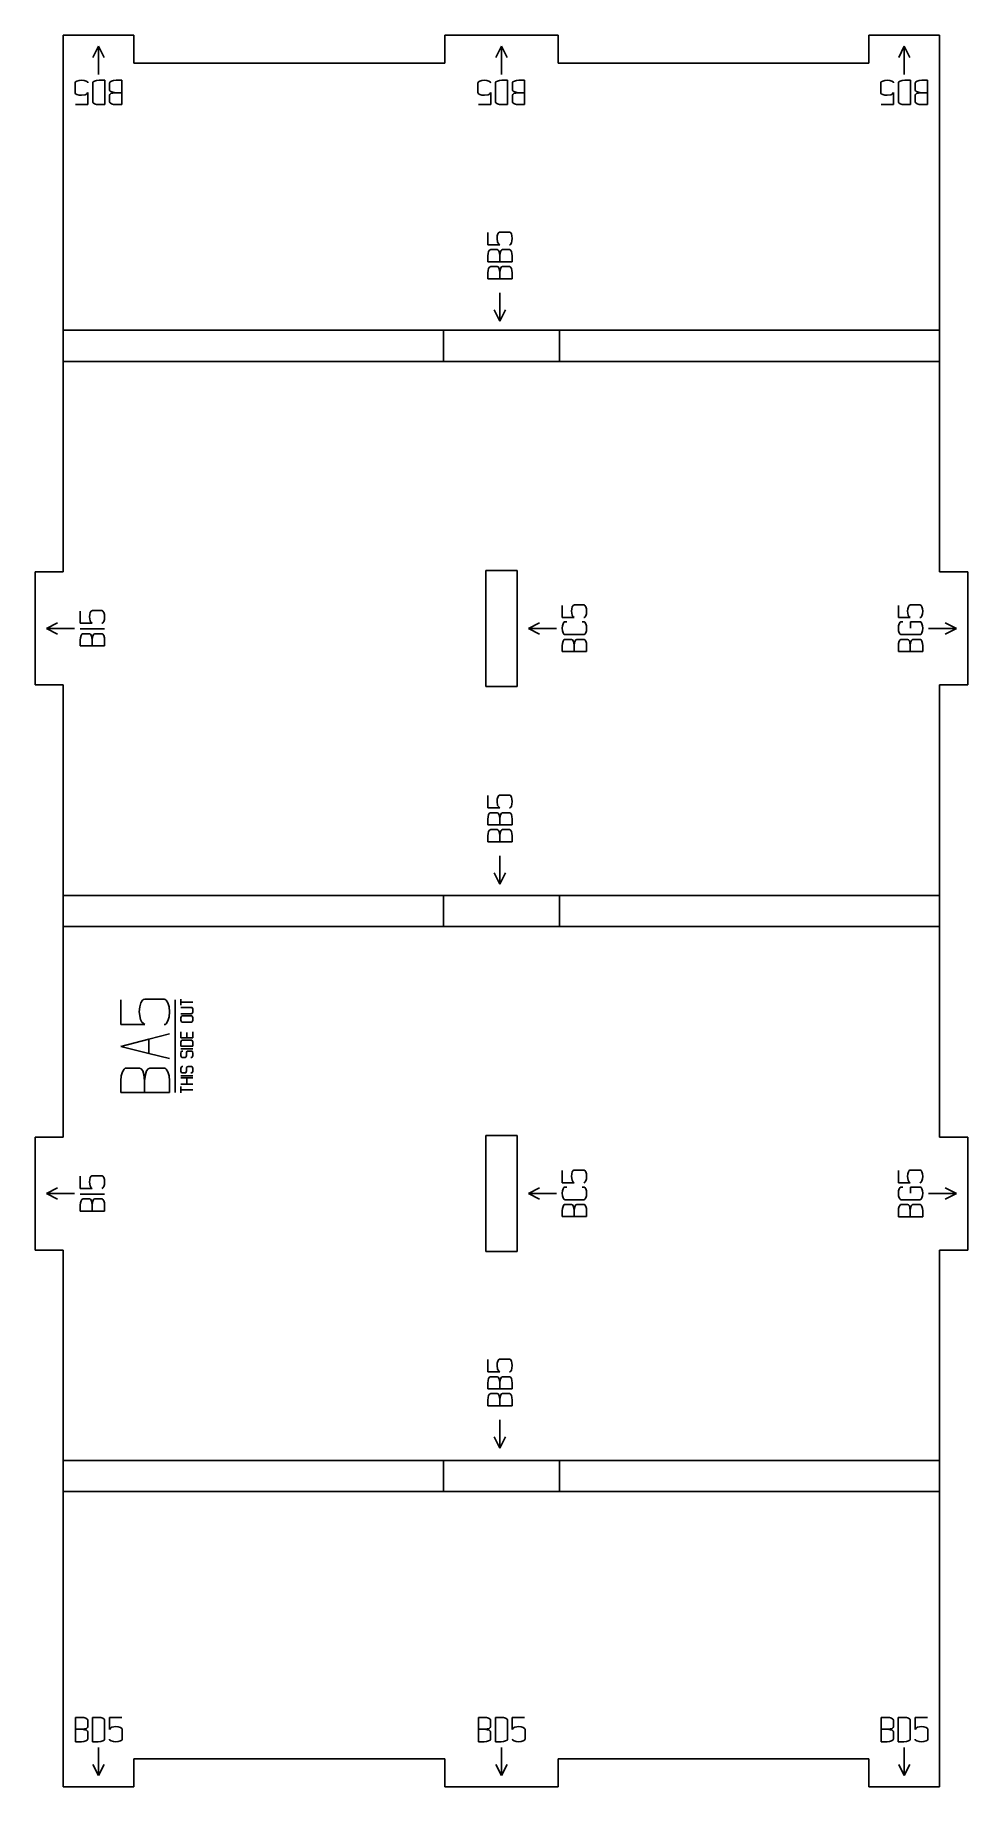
# Model space of a CAD drawing. Header units: millimetres. Extents: x -241 to -76, y -292 to 18.
import ezdxf

# ---------------------------------------------------------------- set-up
doc = ezdxf.new("R2010")
doc.units = ezdxf.units.MM
for name, color, linetype in [('alignment', 2, 'Continuous'), ('code', 2, 'Continuous'), ('drawing', 7, 'Continuous')]:
    doc.layers.add(name, color=color, linetype=linetype)

msp = doc.modelspace()

# ---------------------------------------------------------------- linework, layer by layer
at = {"layer": 'alignment'}
for p, q in [((-169.16, -33.81), (-236.41, -33.81)), ((-148.66, -33.81), (-81.41, -33.81)), ((-169.16, -39.31), (-236.41, -39.31)), ((-148.66, -39.31), (-81.41, -39.31)), ((-169.16, -133.81), (-236.41, -133.81)), ((-148.66, -133.81), (-81.41, -133.81)), ((-169.16, -139.31), (-236.41, -139.31)), ((-148.66, -139.31), (-81.41, -139.31)), ((-169.16, -233.81), (-236.41, -233.81)), ((-148.66, -233.81), (-81.41, -233.81)), ((-169.16, -239.31), (-236.41, -239.31)), ((-148.66, -239.31), (-81.41, -239.31))]:
    msp.add_line(p, q, dxfattribs=at)
at = {"layer": 'code'}
for p, q in [((-231.16, 14.44), (-230.16, 16.44)), ((-230.16, 11.44), (-230.16, 16.44)), ((-229.16, 14.44), (-230.16, 16.44)), ((-159.91, 14.44), (-158.91, 16.44)), ((-158.91, 11.44), (-158.91, 16.44)), ((-157.91, 14.44), (-158.91, 16.44)), ((-88.66, 14.44), (-87.66, 16.44)), ((-87.66, 11.44), (-87.66, 16.44)), ((-86.66, 14.44), (-87.66, 16.44)), ((-234.32, 9.96), (-234.3, 10.05)), ((-234.32, 8.25), (-234.32, 9.96)), ((-234.3, 10.05), (-234.23, 10.14)), ((-234.23, 10.14), (-233.99, 10.3)), ((-233.63, 10.4), (-233.99, 10.3)), ((-233.63, 10.4), (-233.19, 10.44)), ((-233.19, 10.44), (-232.75, 10.4)), ((-232.39, 10.3), (-232.75, 10.4)), ((-232.15, 10.14), (-232.39, 10.3)), ((-232.09, 10.05), (-232.15, 10.14)), ((-232.07, 9.96), (-232.09, 10.05)), ((-231.19, 10.05), (-231.21, 9.96)), ((-231.21, 9.96), (-231.21, 6.61)), ((-231.13, 10.14), (-231.19, 10.05)), ((-230.89, 10.3), (-231.13, 10.14)), ((-230.89, 10.3), (-230.53, 10.4)), ((-230.53, 10.4), (-230.09, 10.44)), ((-229.07, 10.44), (-230.09, 10.44)), ((-229.07, 6.13), (-229.07, 10.44)), ((-228.22, 9.96), (-228.19, 10.06)), ((-228.22, 8.7), (-228.22, 9.96)), ((-228.19, 10.06), (-228.13, 10.15)), ((-228.13, 10.15), (-227.88, 10.3)), ((-227.88, 10.3), (-227.52, 10.4)), ((-227.52, 10.4), (-227.09, 10.44)), ((-226.07, 10.44), (-227.09, 10.44)), ((-226.07, 8.24), (-226.07, 10.44)), ((-163.07, 9.96), (-163.05, 10.05)), ((-163.07, 8.25), (-163.07, 9.96)), ((-163.05, 10.05), (-162.98, 10.14)), ((-162.98, 10.14), (-162.74, 10.3)), ((-162.38, 10.4), (-162.74, 10.3)), ((-162.38, 10.4), (-161.94, 10.44)), ((-161.94, 10.44), (-161.5, 10.4)), ((-161.14, 10.3), (-161.5, 10.4)), ((-160.9, 10.14), (-161.14, 10.3)), ((-160.84, 10.05), (-160.9, 10.14)), ((-160.82, 9.96), (-160.84, 10.05)), ((-159.94, 10.05), (-159.96, 9.96)), ((-159.96, 9.96), (-159.96, 6.61)), ((-159.88, 10.14), (-159.94, 10.05)), ((-159.64, 10.3), (-159.88, 10.14)), ((-159.64, 10.3), (-159.28, 10.4)), ((-159.28, 10.4), (-158.84, 10.44)), ((-157.82, 10.44), (-158.84, 10.44)), ((-157.82, 6.13), (-157.82, 10.44)), ((-156.97, 9.96), (-156.94, 10.06)), ((-156.97, 8.7), (-156.97, 9.96)), ((-156.94, 10.06), (-156.88, 10.15)), ((-156.88, 10.15), (-156.63, 10.3)), ((-156.63, 10.3), (-156.27, 10.4)), ((-156.27, 10.4), (-155.84, 10.44)), ((-154.82, 10.44), (-155.84, 10.44)), ((-154.82, 8.24), (-154.82, 10.44)), ((-91.82, 9.96), (-91.8, 10.05)), ((-91.82, 8.25), (-91.82, 9.96)), ((-91.8, 10.05), (-91.73, 10.14)), ((-91.73, 10.14), (-91.49, 10.3)), ((-91.13, 10.4), (-91.49, 10.3)), ((-91.13, 10.4), (-90.69, 10.44)), ((-90.69, 10.44), (-90.25, 10.4)), ((-89.89, 10.3), (-90.25, 10.4)), ((-89.65, 10.14), (-89.89, 10.3)), ((-89.59, 10.05), (-89.65, 10.14)), ((-89.57, 9.96), (-89.59, 10.05)), ((-88.69, 10.05), (-88.71, 9.96)), ((-88.71, 9.96), (-88.71, 6.61)), ((-88.63, 10.14), (-88.69, 10.05)), ((-88.39, 10.3), (-88.63, 10.14)), ((-88.39, 10.3), (-88.03, 10.4)), ((-88.03, 10.4), (-87.59, 10.44)), ((-86.57, 10.44), (-87.59, 10.44)), ((-86.57, 6.13), (-86.57, 10.44)), ((-85.72, 9.96), (-85.69, 10.06)), ((-85.72, 8.7), (-85.72, 9.96)), ((-85.69, 10.06), (-85.63, 10.15)), ((-85.63, 10.15), (-85.38, 10.3)), ((-85.38, 10.3), (-85.02, 10.4)), ((-85.02, 10.4), (-84.59, 10.44)), ((-83.57, 10.44), (-84.59, 10.44)), ((-83.57, 8.24), (-83.57, 10.44)), ((-234.32, 8.25), (-234.3, 8.15)), ((-234.23, 8.06), (-234.3, 8.15)), ((-233.99, 7.91), (-234.23, 8.06)), ((-233.63, 7.8), (-233.99, 7.91)), ((-233.19, 7.77), (-233.63, 7.8)), ((-233.19, 7.77), (-232.52, 7.87)), ((-232.29, 7.99), (-232.52, 7.87)), ((-232.07, 8.25), (-232.29, 7.99)), ((-232.07, 6.13), (-232.07, 8.25)), ((-231.21, 6.61), (-231.19, 6.52)), ((-231.19, 6.52), (-231.13, 6.43)), ((-230.89, 6.27), (-231.13, 6.43)), ((-230.89, 6.27), (-230.52, 6.17)), ((-228.16, 8.55), (-228.22, 8.7)), ((-228.22, 7.78), (-228.16, 7.93)), ((-228.22, 6.61), (-228.22, 7.78)), ((-228.19, 6.52), (-228.22, 6.61)), ((-228.13, 6.43), (-228.19, 6.52)), ((-227.98, 8.42), (-228.16, 8.55)), ((-228.16, 7.93), (-227.98, 8.07)), ((-227.88, 6.27), (-228.13, 6.43)), ((-227.65, 8.31), (-227.98, 8.42)), ((-227.98, 8.07), (-227.64, 8.18)), ((-227.52, 6.17), (-227.88, 6.27)), ((-227.09, 8.24), (-227.65, 8.31)), ((-227.64, 8.18), (-227.09, 8.24)), ((-226.07, 8.24), (-227.09, 8.24)), ((-226.07, 6.13), (-226.07, 8.24)), ((-163.07, 8.25), (-163.05, 8.15)), ((-162.98, 8.06), (-163.05, 8.15)), ((-162.74, 7.91), (-162.98, 8.06)), ((-162.38, 7.8), (-162.74, 7.91)), ((-161.94, 7.77), (-162.38, 7.8)), ((-161.94, 7.77), (-161.27, 7.87)), ((-161.04, 7.99), (-161.27, 7.87)), ((-160.82, 8.25), (-161.04, 7.99)), ((-160.82, 6.13), (-160.82, 8.25)), ((-159.96, 6.61), (-159.94, 6.52)), ((-159.94, 6.52), (-159.88, 6.43)), ((-159.64, 6.27), (-159.88, 6.43)), ((-159.64, 6.27), (-159.27, 6.17)), ((-156.91, 8.55), (-156.97, 8.7)), ((-156.97, 7.78), (-156.91, 7.93)), ((-156.97, 6.61), (-156.97, 7.78)), ((-156.94, 6.52), (-156.97, 6.61)), ((-156.88, 6.43), (-156.94, 6.52)), ((-156.73, 8.42), (-156.91, 8.55)), ((-156.91, 7.93), (-156.73, 8.07)), ((-156.63, 6.27), (-156.88, 6.43)), ((-156.4, 8.31), (-156.73, 8.42)), ((-156.73, 8.07), (-156.39, 8.18)), ((-156.27, 6.17), (-156.63, 6.27)), ((-155.84, 8.24), (-156.4, 8.31)), ((-156.39, 8.18), (-155.84, 8.24)), ((-154.82, 8.24), (-155.84, 8.24)), ((-154.82, 6.13), (-154.82, 8.24)), ((-91.82, 8.25), (-91.8, 8.15)), ((-91.73, 8.06), (-91.8, 8.15)), ((-91.49, 7.91), (-91.73, 8.06)), ((-91.13, 7.8), (-91.49, 7.91)), ((-90.69, 7.77), (-91.13, 7.8)), ((-90.69, 7.77), (-90.02, 7.87)), ((-89.79, 7.99), (-90.02, 7.87)), ((-89.57, 8.25), (-89.79, 7.99)), ((-89.57, 6.13), (-89.57, 8.25)), ((-88.71, 6.61), (-88.69, 6.52)), ((-88.69, 6.52), (-88.63, 6.43)), ((-88.39, 6.27), (-88.63, 6.43)), ((-88.39, 6.27), (-88.02, 6.17)), ((-85.66, 8.55), (-85.72, 8.7)), ((-85.72, 7.78), (-85.66, 7.93)), ((-85.72, 6.61), (-85.72, 7.78)), ((-85.69, 6.52), (-85.72, 6.61)), ((-85.63, 6.43), (-85.69, 6.52)), ((-85.48, 8.42), (-85.66, 8.55)), ((-85.66, 7.93), (-85.48, 8.07)), ((-85.38, 6.27), (-85.63, 6.43)), ((-85.15, 8.31), (-85.48, 8.42)), ((-85.48, 8.07), (-85.14, 8.18)), ((-85.02, 6.17), (-85.38, 6.27)), ((-84.59, 8.24), (-85.15, 8.31)), ((-85.14, 8.18), (-84.59, 8.24)), ((-83.57, 8.24), (-84.59, 8.24)), ((-83.57, 6.13), (-83.57, 8.24)), ((-234.24, 6.13), (-232.07, 6.13)), ((-230.52, 6.17), (-230.09, 6.13)), ((-230.09, 6.13), (-229.07, 6.13)), ((-227.09, 6.13), (-227.52, 6.17)), ((-227.09, 6.13), (-226.07, 6.13)), ((-162.99, 6.13), (-160.82, 6.13)), ((-159.27, 6.17), (-158.84, 6.13)), ((-158.84, 6.13), (-157.82, 6.13)), ((-155.84, 6.13), (-156.27, 6.17)), ((-155.84, 6.13), (-154.82, 6.13)), ((-91.74, 6.13), (-89.57, 6.13)), ((-88.02, 6.17), (-87.59, 6.13)), ((-87.59, 6.13), (-86.57, 6.13)), ((-84.59, 6.13), (-85.02, 6.17)), ((-84.59, 6.13), (-83.57, 6.13)), ((-161.32, -18.68), (-161.32, -16.51)), ((-159.69, -17.56), (-159.65, -17.12)), ((-159.69, -17.56), (-159.59, -18.23)), ((-159.65, -17.12), (-159.55, -16.76)), ((-159.59, -18.23), (-159.46, -18.47)), ((-159.39, -16.52), (-159.55, -16.76)), ((-159.21, -18.68), (-159.46, -18.47)), ((-159.3, -16.46), (-159.39, -16.52)), ((-159.21, -16.44), (-159.3, -16.46)), ((-159.21, -16.44), (-157.5, -16.44)), ((-157.5, -16.44), (-157.4, -16.46)), ((-157.4, -16.46), (-157.31, -16.52)), ((-157.31, -16.52), (-157.16, -16.76)), ((-157.16, -18.36), (-157.31, -18.6)), ((-157.16, -16.76), (-157.05, -17.12)), ((-157.16, -18.36), (-157.05, -18)), ((-157.05, -17.12), (-157.02, -17.56)), ((-157.02, -17.56), (-157.05, -18)), ((-161.32, -18.68), (-159.21, -18.68)), ((-161.29, -20.23), (-161.32, -20.66)), ((-161.32, -20.66), (-161.32, -21.68)), ((-161.32, -21.68), (-159.21, -21.68)), ((-161.29, -20.23), (-161.18, -19.87)), ((-161.18, -19.87), (-161.03, -19.62)), ((-160.94, -19.56), (-161.03, -19.62)), ((-160.84, -19.54), (-160.94, -19.56)), ((-160.84, -19.54), (-159.68, -19.54)), ((-159.68, -19.54), (-159.52, -19.6)), ((-159.38, -19.77), (-159.52, -19.6)), ((-159.38, -19.77), (-159.28, -20.11)), ((-159.28, -20.11), (-159.21, -20.66)), ((-159.15, -20.11), (-159.21, -20.66)), ((-159.21, -20.66), (-159.21, -21.68)), ((-159.21, -21.68), (-157.02, -21.68)), ((-159.04, -19.77), (-159.15, -20.11)), ((-159.04, -19.77), (-158.91, -19.6)), ((-158.91, -19.6), (-158.75, -19.54)), ((-158.75, -19.54), (-157.5, -19.54)), ((-157.5, -18.68), (-157.4, -18.66)), ((-157.4, -19.56), (-157.5, -19.54)), ((-157.4, -18.66), (-157.31, -18.6)), ((-157.31, -19.62), (-157.4, -19.56)), ((-157.15, -19.87), (-157.31, -19.62)), ((-157.15, -19.87), (-157.05, -20.23)), ((-157.05, -20.23), (-157.02, -20.66)), ((-157.02, -20.66), (-157.02, -21.68)), ((-161.29, -23.23), (-161.32, -23.66)), ((-161.32, -24.68), (-161.32, -23.66)), ((-161.32, -24.68), (-159.21, -24.68)), ((-161.29, -23.23), (-161.18, -22.87)), ((-161.03, -22.62), (-161.18, -22.87)), ((-161.03, -22.62), (-160.94, -22.56)), ((-160.84, -22.54), (-160.94, -22.56)), ((-160.84, -22.54), (-159.68, -22.54)), ((-159.52, -22.59), (-159.68, -22.54)), ((-159.38, -22.77), (-159.52, -22.59)), ((-159.38, -22.77), (-159.28, -23.11)), ((-159.21, -23.66), (-159.28, -23.11)), ((-159.15, -23.1), (-159.21, -23.66)), ((-159.21, -23.66), (-159.21, -24.68)), ((-159.21, -24.68), (-157.02, -24.68)), ((-159.04, -22.77), (-159.15, -23.1)), ((-158.91, -22.59), (-159.04, -22.77)), ((-158.75, -22.54), (-158.91, -22.59)), ((-157.5, -22.54), (-158.75, -22.54)), ((-157.4, -22.56), (-157.5, -22.54)), ((-157.31, -22.62), (-157.4, -22.56)), ((-157.31, -22.62), (-157.15, -22.87)), ((-157.05, -23.23), (-157.15, -22.87)), ((-157.02, -23.66), (-157.05, -23.23)), ((-157.02, -23.66), (-157.02, -24.68)), ((-159.21, -27.18), (-159.21, -32.18)), ((-160.21, -30.18), (-159.21, -32.18)), ((-158.21, -30.18), (-159.21, -32.18)), ((-233.41, -85.65), (-233.41, -83.48)), ((-231.63, -83.72), (-231.48, -83.48)), ((-231.39, -83.42), (-231.48, -83.48)), ((-231.29, -83.4), (-231.39, -83.42)), ((-231.29, -83.4), (-229.58, -83.4)), ((-229.58, -83.4), (-229.48, -83.42)), ((-229.48, -83.42), (-229.39, -83.48)), ((-229.24, -83.72), (-229.39, -83.48)), ((-148.16, -82.48), (-148.16, -84.65)), ((-146.52, -83.53), (-146.49, -83.09)), ((-146.42, -84.21), (-146.52, -83.53)), ((-146.38, -82.73), (-146.49, -83.09)), ((-146.23, -82.49), (-146.38, -82.73)), ((-146.14, -82.43), (-146.23, -82.49)), ((-146.04, -82.41), (-146.14, -82.43)), ((-144.33, -82.41), (-146.04, -82.41)), ((-144.23, -82.43), (-144.33, -82.41)), ((-144.14, -82.49), (-144.23, -82.43)), ((-143.99, -82.73), (-144.14, -82.49)), ((-143.88, -83.09), (-143.99, -82.73)), ((-143.88, -83.09), (-143.85, -83.53)), ((-143.85, -83.53), (-143.88, -83.97)), ((-88.71, -84.65), (-88.71, -82.48)), ((-87.08, -83.53), (-87.04, -83.09)), ((-86.98, -84.2), (-87.08, -83.53)), ((-87.04, -83.09), (-86.94, -82.73)), ((-86.78, -82.48), (-86.94, -82.73)), ((-86.69, -82.42), (-86.78, -82.48)), ((-86.6, -82.4), (-86.69, -82.42)), ((-84.89, -82.4), (-86.6, -82.4)), ((-84.89, -82.4), (-84.79, -82.42)), ((-84.79, -82.42), (-84.7, -82.48)), ((-84.55, -82.73), (-84.7, -82.48)), ((-84.55, -82.73), (-84.44, -83.09)), ((-84.44, -83.09), (-84.41, -83.53)), ((-84.41, -83.53), (-84.44, -83.97)), ((-237.41, -85.56), (-239.41, -86.56)), ((-234.41, -86.56), (-239.41, -86.56)), ((-237.41, -87.56), (-239.41, -86.56)), ((-231.29, -85.65), (-233.41, -85.65)), ((-233.41, -86.65), (-229.1, -86.65)), ((-231.77, -84.53), (-231.74, -84.09)), ((-231.67, -85.2), (-231.77, -84.53)), ((-231.74, -84.09), (-231.63, -83.72)), ((-231.54, -85.43), (-231.67, -85.2)), ((-231.29, -85.65), (-231.54, -85.43)), ((-229.58, -85.65), (-229.48, -85.63)), ((-229.48, -85.63), (-229.39, -85.57)), ((-229.24, -85.33), (-229.39, -85.57)), ((-229.13, -84.09), (-229.24, -83.72)), ((-229.13, -84.97), (-229.24, -85.33)), ((-229.13, -84.09), (-229.1, -84.53)), ((-229.1, -84.53), (-229.13, -84.97)), ((-152.16, -85.56), (-154.16, -86.56)), ((-149.16, -86.56), (-154.16, -86.56)), ((-152.16, -87.56), (-154.16, -86.56)), ((-146.04, -84.65), (-148.16, -84.65)), ((-148.12, -86.09), (-148.16, -86.52)), ((-148.12, -86.96), (-148.16, -86.52)), ((-148.12, -86.09), (-148.01, -85.72)), ((-147.86, -85.48), (-148.01, -85.72)), ((-147.86, -85.48), (-147.77, -85.42)), ((-147.77, -85.42), (-147.68, -85.4)), ((-147.68, -85.4), (-147.37, -85.4)), ((-146.42, -84.21), (-146.29, -84.44)), ((-146.04, -84.65), (-146.29, -84.44)), ((-144.33, -85.4), (-144.64, -85.4)), ((-144.23, -84.63), (-144.33, -84.65)), ((-144.23, -85.42), (-144.33, -85.4)), ((-144.14, -84.57), (-144.23, -84.63)), ((-144.14, -85.48), (-144.23, -85.42)), ((-143.99, -84.33), (-144.14, -84.57)), ((-143.99, -85.72), (-144.14, -85.48)), ((-143.99, -84.33), (-143.88, -83.97)), ((-143.88, -86.08), (-143.99, -85.72)), ((-143.85, -86.52), (-143.88, -86.08)), ((-143.85, -86.52), (-143.88, -86.97)), ((-86.6, -84.65), (-88.71, -84.65)), ((-88.68, -86.08), (-88.71, -86.52)), ((-88.68, -86.97), (-88.71, -86.52)), ((-88.57, -85.72), (-88.68, -86.08)), ((-88.42, -85.48), (-88.57, -85.72)), ((-88.42, -85.48), (-88.33, -85.42)), ((-88.33, -85.42), (-88.23, -85.4)), ((-87.93, -85.4), (-88.23, -85.4)), ((-86.85, -84.43), (-86.98, -84.2)), ((-86.85, -84.43), (-86.6, -84.65)), ((-86.56, -85.4), (-86.56, -86.51)), ((-86.56, -85.4), (-84.89, -85.4)), ((-84.89, -84.65), (-84.79, -84.63)), ((-84.89, -85.4), (-84.79, -85.42)), ((-84.79, -84.63), (-84.7, -84.57)), ((-84.79, -85.42), (-84.7, -85.48)), ((-84.7, -84.57), (-84.55, -84.33)), ((-84.55, -85.72), (-84.7, -85.48)), ((-84.44, -83.97), (-84.55, -84.33)), ((-84.44, -86.08), (-84.55, -85.72)), ((-84.44, -86.08), (-84.41, -86.52)), ((-84.44, -86.97), (-84.41, -86.52)), ((-83.41, -86.56), (-78.41, -86.56)), ((-80.41, -85.56), (-78.41, -86.56)), ((-80.41, -87.56), (-78.41, -86.56)), ((-233.37, -88.2), (-233.41, -88.63)), ((-233.41, -89.65), (-233.41, -88.63)), ((-233.41, -89.65), (-231.3, -89.65)), ((-233.37, -88.2), (-233.26, -87.84)), ((-233.26, -87.84), (-233.11, -87.59)), ((-233.11, -87.59), (-233.02, -87.53)), ((-232.93, -87.51), (-233.02, -87.53)), ((-231.76, -87.51), (-232.93, -87.51)), ((-231.76, -87.51), (-231.6, -87.56)), ((-231.6, -87.56), (-231.47, -87.74)), ((-231.47, -87.74), (-231.36, -88.08)), ((-231.3, -88.63), (-231.36, -88.08)), ((-231.23, -88.07), (-231.3, -88.63)), ((-231.3, -89.65), (-231.3, -88.63)), ((-231.3, -89.65), (-229.1, -89.65)), ((-231.23, -88.07), (-231.12, -87.74)), ((-231.12, -87.74), (-230.99, -87.56)), ((-230.83, -87.51), (-230.99, -87.56)), ((-229.58, -87.51), (-230.83, -87.51)), ((-229.48, -87.53), (-229.58, -87.51)), ((-229.48, -87.53), (-229.39, -87.59)), ((-229.24, -87.84), (-229.39, -87.59)), ((-229.24, -87.84), (-229.13, -88.2)), ((-229.1, -88.63), (-229.13, -88.2)), ((-229.1, -89.65), (-229.1, -88.63)), ((-148.16, -89.62), (-148.12, -89.2)), ((-148.16, -90.64), (-148.16, -89.62)), ((-148.01, -87.33), (-148.12, -86.96)), ((-148.12, -89.2), (-148.01, -88.83)), ((-147.86, -87.57), (-148.01, -87.33)), ((-148.01, -88.83), (-147.86, -88.58)), ((-147.77, -87.63), (-147.86, -87.57)), ((-147.86, -88.58), (-147.77, -88.52)), ((-147.68, -87.65), (-147.77, -87.63)), ((-147.77, -88.52), (-147.68, -88.5)), ((-144.33, -87.65), (-147.68, -87.65)), ((-147.68, -88.5), (-146.51, -88.5)), ((-146.35, -88.56), (-146.51, -88.5)), ((-146.35, -88.56), (-146.22, -88.73)), ((-146.22, -88.73), (-146.11, -89.07)), ((-146.11, -89.07), (-146.05, -89.62)), ((-145.98, -89.07), (-146.05, -89.62)), ((-146.05, -89.62), (-146.05, -90.64)), ((-145.98, -89.07), (-145.87, -88.73)), ((-145.87, -88.73), (-145.74, -88.56)), ((-145.74, -88.56), (-145.58, -88.5)), ((-145.58, -88.5), (-144.33, -88.5)), ((-144.33, -87.65), (-144.23, -87.63)), ((-144.23, -88.52), (-144.33, -88.5)), ((-144.23, -87.63), (-144.14, -87.57)), ((-144.14, -88.58), (-144.23, -88.52)), ((-144.14, -87.57), (-143.99, -87.33)), ((-143.99, -88.83), (-144.14, -88.58)), ((-143.88, -86.97), (-143.99, -87.33)), ((-143.99, -88.83), (-143.88, -89.19)), ((-143.88, -89.19), (-143.85, -89.62)), ((-143.85, -90.64), (-143.85, -89.62)), ((-88.71, -89.63), (-88.68, -89.2)), ((-88.71, -89.63), (-88.71, -90.65)), ((-88.68, -86.97), (-88.57, -87.33)), ((-88.68, -89.2), (-88.57, -88.83)), ((-88.57, -87.33), (-88.42, -87.57)), ((-88.57, -88.83), (-88.42, -88.59)), ((-88.42, -87.57), (-88.33, -87.63)), ((-88.42, -88.59), (-88.33, -88.52)), ((-88.23, -87.65), (-88.33, -87.63)), ((-88.33, -88.52), (-88.23, -88.5)), ((-84.89, -87.65), (-88.23, -87.65)), ((-88.23, -88.5), (-87.07, -88.5)), ((-87.07, -88.5), (-86.91, -88.56)), ((-86.91, -88.56), (-86.77, -88.73)), ((-86.77, -88.73), (-86.67, -89.08)), ((-86.67, -89.08), (-86.6, -89.63)), ((-86.6, -89.63), (-86.54, -89.07)), ((-86.6, -89.63), (-86.6, -90.65)), ((-86.43, -88.73), (-86.54, -89.07)), ((-86.3, -88.56), (-86.43, -88.73)), ((-86.3, -88.56), (-86.14, -88.5)), ((-86.14, -88.5), (-84.89, -88.5)), ((-84.89, -87.65), (-84.79, -87.63)), ((-84.89, -88.5), (-84.79, -88.52)), ((-84.79, -87.63), (-84.7, -87.57)), ((-84.7, -88.59), (-84.79, -88.52)), ((-84.55, -87.33), (-84.7, -87.57)), ((-84.54, -88.83), (-84.7, -88.59)), ((-84.44, -86.97), (-84.55, -87.33)), ((-84.44, -89.2), (-84.54, -88.83)), ((-84.44, -89.2), (-84.41, -89.63)), ((-84.41, -90.65), (-84.41, -89.63)), ((-148.16, -90.64), (-146.05, -90.64)), ((-146.05, -90.64), (-143.85, -90.64)), ((-88.71, -90.65), (-86.6, -90.65)), ((-86.6, -90.65), (-84.41, -90.65)), ((-161.32, -118.32), (-161.32, -116.15)), ((-159.69, -117.19), (-159.65, -116.75)), ((-159.69, -117.19), (-159.59, -117.87)), ((-159.65, -116.75), (-159.55, -116.39)), ((-159.39, -116.15), (-159.55, -116.39)), ((-159.3, -116.09), (-159.39, -116.15)), ((-159.21, -116.07), (-159.3, -116.09)), ((-159.21, -116.07), (-157.5, -116.07)), ((-157.5, -116.07), (-157.4, -116.09)), ((-157.4, -116.09), (-157.31, -116.15)), ((-157.31, -116.15), (-157.16, -116.39)), ((-157.16, -116.39), (-157.05, -116.75)), ((-157.16, -118), (-157.05, -117.64)), ((-157.05, -116.75), (-157.02, -117.19)), ((-157.02, -117.19), (-157.05, -117.64)), ((-161.32, -118.32), (-159.21, -118.32)), ((-161.29, -119.87), (-161.32, -120.3)), ((-161.32, -120.3), (-161.32, -121.32)), ((-161.29, -119.87), (-161.18, -119.5)), ((-161.18, -119.5), (-161.03, -119.26)), ((-160.94, -119.19), (-161.03, -119.26)), ((-160.84, -119.17), (-160.94, -119.19)), ((-160.84, -119.17), (-159.68, -119.17)), ((-159.68, -119.17), (-159.52, -119.23)), ((-159.59, -117.87), (-159.46, -118.1)), ((-159.38, -119.4), (-159.52, -119.23)), ((-159.21, -118.32), (-159.46, -118.1)), ((-159.38, -119.4), (-159.28, -119.75)), ((-159.28, -119.75), (-159.21, -120.3)), ((-159.15, -119.74), (-159.21, -120.3)), ((-159.21, -120.3), (-159.21, -121.32)), ((-159.04, -119.4), (-159.15, -119.74)), ((-159.04, -119.4), (-158.91, -119.23)), ((-158.91, -119.23), (-158.75, -119.17)), ((-158.75, -119.17), (-157.5, -119.17)), ((-157.5, -118.32), (-157.4, -118.3)), ((-157.4, -119.19), (-157.5, -119.17)), ((-157.4, -118.3), (-157.31, -118.24)), ((-157.31, -119.26), (-157.4, -119.19)), ((-157.16, -118), (-157.31, -118.24)), ((-157.15, -119.5), (-157.31, -119.26)), ((-157.15, -119.5), (-157.05, -119.86)), ((-157.05, -119.86), (-157.02, -120.3)), ((-157.02, -120.3), (-157.02, -121.32)), ((-161.32, -121.32), (-159.21, -121.32)), ((-161.29, -122.87), (-161.32, -123.29)), ((-161.32, -124.31), (-161.32, -123.29)), ((-161.29, -122.87), (-161.18, -122.5)), ((-161.03, -122.25), (-161.18, -122.5)), ((-161.03, -122.25), (-160.94, -122.19)), ((-160.84, -122.17), (-160.94, -122.19)), ((-160.84, -122.17), (-159.68, -122.17)), ((-159.52, -122.23), (-159.68, -122.17)), ((-159.38, -122.4), (-159.52, -122.23)), ((-159.38, -122.4), (-159.28, -122.74)), ((-159.21, -123.29), (-159.28, -122.74)), ((-159.21, -121.32), (-157.02, -121.32)), ((-159.15, -122.74), (-159.21, -123.29)), ((-159.21, -123.29), (-159.21, -124.31)), ((-159.04, -122.4), (-159.15, -122.74)), ((-158.91, -122.23), (-159.04, -122.4)), ((-158.75, -122.17), (-158.91, -122.23)), ((-157.5, -122.17), (-158.75, -122.17)), ((-157.4, -122.19), (-157.5, -122.17)), ((-157.31, -122.25), (-157.4, -122.19)), ((-157.31, -122.25), (-157.15, -122.5)), ((-157.05, -122.86), (-157.15, -122.5)), ((-157.02, -123.29), (-157.05, -122.86)), ((-157.02, -123.29), (-157.02, -124.31)), ((-161.32, -124.31), (-159.21, -124.31)), ((-159.21, -124.31), (-157.02, -124.31)), ((-159.21, -126.81), (-159.21, -131.81)), ((-160.21, -129.81), (-159.21, -131.81)), ((-158.21, -129.81), (-159.21, -131.81)), ((-226.25, -152.31), (-226.25, -156.66)), ((-222.98, -154.41), (-222.9, -153.53)), ((-222.78, -155.76), (-222.98, -154.41)), ((-222.9, -153.53), (-222.69, -152.81)), ((-222.69, -152.81), (-222.38, -152.32)), ((-222.38, -152.32), (-222.21, -152.2)), ((-222.21, -152.2), (-222.01, -152.16)), ((-222.01, -152.16), (-218.59, -152.16)), ((-218.59, -152.16), (-218.4, -152.2)), ((-218.4, -152.2), (-218.22, -152.32)), ((-218.22, -152.32), (-217.91, -152.81)), ((-217.91, -152.81), (-217.7, -153.53)), ((-217.7, -153.53), (-217.63, -154.41)), ((-217.63, -154.41), (-217.7, -155.29)), ((-216.63, -168.65), (-216.63, -152.31)), ((-216.63, -168.65), (-216.63, -152.31)), ((-215.63, -152.7), (-215.63, -152.17)), ((-215.63, -153.24), (-215.63, -152.7)), ((-213.48, -152.7), (-215.63, -152.7)), ((-213.72, -153.61), (-215.62, -153.61)), ((-213.72, -154.73), (-215.62, -154.73)), ((-213.67, -153.62), (-213.72, -153.61)), ((-213.67, -154.72), (-213.72, -154.73)), ((-213.67, -153.62), (-213.62, -153.65)), ((-213.62, -154.69), (-213.67, -154.72)), ((-213.62, -153.65), (-213.55, -153.77)), ((-213.62, -154.69), (-213.55, -154.57)), ((-213.49, -153.95), (-213.55, -153.77)), ((-213.49, -154.39), (-213.55, -154.57)), ((-213.48, -154.17), (-213.49, -153.95)), ((-213.48, -154.17), (-213.49, -154.39)), ((-226.25, -156.66), (-222.01, -156.66)), ((-222.52, -156.22), (-222.78, -155.76)), ((-222.01, -156.66), (-222.52, -156.22)), ((-218.59, -156.66), (-218.4, -156.62)), ((-218.22, -156.5), (-218.4, -156.62)), ((-218.22, -156.5), (-217.91, -156.01)), ((-217.91, -156.01), (-217.7, -155.29)), ((-215.63, -155.67), (-215.61, -155.45)), ((-215.61, -155.89), (-215.63, -155.67)), ((-215.63, -157.92), (-215.63, -158.98)), ((-215.61, -155.45), (-215.56, -155.27)), ((-215.56, -156.07), (-215.61, -155.89)), ((-215.56, -155.27), (-215.48, -155.15)), ((-215.48, -156.19), (-215.56, -156.07)), ((-215.48, -155.15), (-215.44, -155.12)), ((-215.44, -156.22), (-215.48, -156.19)), ((-215.44, -155.12), (-215.39, -155.11)), ((-215.39, -156.23), (-215.44, -156.22)), ((-215.39, -155.11), (-213.72, -155.11)), ((-213.72, -156.23), (-215.39, -156.23)), ((-214.58, -158.98), (-214.58, -158.07)), ((-213.67, -155.12), (-213.72, -155.11)), ((-213.67, -156.22), (-213.72, -156.23)), ((-213.67, -155.12), (-213.62, -155.15)), ((-213.62, -156.19), (-213.67, -156.22)), ((-213.62, -155.15), (-213.55, -155.27)), ((-213.55, -156.07), (-213.62, -156.19)), ((-213.55, -155.27), (-213.49, -155.45)), ((-213.49, -155.89), (-213.55, -156.07)), ((-213.49, -155.45), (-213.48, -155.67)), ((-213.48, -155.67), (-213.49, -155.89)), ((-213.48, -158.98), (-213.48, -157.92)), ((-221.28, -159.23), (-226.26, -160.53)), ((-226.26, -160.53), (-221.28, -161.75)), ((-217.63, -158.28), (-221.28, -159.23)), ((-221.28, -161.75), (-221.28, -159.23)), ((-214.58, -158.98), (-215.63, -158.98)), ((-215.61, -159.75), (-215.63, -159.97)), ((-215.63, -160.48), (-215.63, -159.97)), ((-215.63, -160.48), (-213.48, -160.48)), ((-215.63, -160.98), (-213.48, -160.98)), ((-215.56, -159.57), (-215.61, -159.75)), ((-215.48, -159.45), (-215.56, -159.57)), ((-215.44, -159.42), (-215.48, -159.45)), ((-215.44, -159.42), (-215.39, -159.41)), ((-215.39, -159.41), (-213.72, -159.41)), ((-213.48, -158.98), (-214.58, -158.98)), ((-213.67, -159.42), (-213.72, -159.41)), ((-213.62, -159.45), (-213.67, -159.42)), ((-213.55, -159.57), (-213.62, -159.45)), ((-213.55, -159.57), (-213.49, -159.75)), ((-213.49, -159.75), (-213.48, -159.97)), ((-213.48, -160.48), (-213.48, -159.97)), ((-221.28, -161.75), (-217.63, -162.65)), ((-215.61, -161.69), (-215.63, -161.91)), ((-215.63, -161.91), (-215.61, -162.13)), ((-215.56, -161.51), (-215.61, -161.69)), ((-215.61, -162.13), (-215.56, -162.31)), ((-215.61, -164.44), (-215.56, -164.26)), ((-215.48, -161.39), (-215.56, -161.51)), ((-215.48, -162.43), (-215.56, -162.31)), ((-215.48, -164.13), (-215.56, -164.26)), ((-215.48, -161.39), (-215.44, -161.36)), ((-215.44, -162.46), (-215.48, -162.43)), ((-215.44, -164.1), (-215.48, -164.13)), ((-215.39, -161.35), (-215.44, -161.36)), ((-215.39, -162.47), (-215.44, -162.46)), ((-215.44, -164.1), (-215.39, -164.09)), ((-215.24, -161.35), (-215.39, -161.35)), ((-214.86, -162.47), (-215.39, -162.47)), ((-215.24, -164.09), (-215.39, -164.09)), ((-214.8, -162.46), (-214.86, -162.47)), ((-214.8, -162.46), (-214.75, -162.43)), ((-214.75, -162.43), (-214.67, -162.28)), ((-214.65, -162.12), (-214.67, -162.28)), ((-214.64, -161.78), (-214.65, -162.12)), ((-214.64, -161.78), (-214.62, -161.59)), ((-214.57, -161.45), (-214.62, -161.59)), ((-214.57, -164.2), (-214.62, -164.33)), ((-214.48, -161.37), (-214.57, -161.45)), ((-214.48, -164.12), (-214.57, -164.2)), ((-214.48, -161.37), (-214.35, -161.34)), ((-214.48, -164.12), (-214.35, -164.09)), ((-213.72, -161.35), (-214.35, -161.34)), ((-214.35, -164.09), (-213.72, -164.09)), ((-213.72, -162.47), (-213.87, -162.47)), ((-213.72, -161.35), (-213.67, -161.36)), ((-213.72, -162.47), (-213.67, -162.46)), ((-213.67, -164.1), (-213.72, -164.09)), ((-213.67, -161.36), (-213.62, -161.39)), ((-213.67, -162.46), (-213.62, -162.43)), ((-213.62, -164.13), (-213.67, -164.1)), ((-213.55, -161.51), (-213.62, -161.39)), ((-213.62, -162.43), (-213.55, -162.31)), ((-213.55, -164.26), (-213.62, -164.13)), ((-213.49, -161.69), (-213.55, -161.51)), ((-213.55, -162.31), (-213.49, -162.13)), ((-213.55, -164.26), (-213.49, -164.44)), ((-213.48, -161.91), (-213.49, -161.69)), ((-213.48, -161.91), (-213.49, -162.13)), ((-226.17, -165.75), (-226.25, -166.61)), ((-226.25, -168.65), (-226.25, -166.61)), ((-226.17, -165.75), (-225.96, -165.02)), ((-225.65, -164.53), (-225.96, -165.02)), ((-225.47, -164.4), (-225.65, -164.53)), ((-225.47, -164.4), (-225.28, -164.36)), ((-222.95, -164.36), (-225.28, -164.36)), ((-222.64, -164.48), (-222.95, -164.36)), ((-222.64, -164.48), (-222.36, -164.82)), ((-222.36, -164.82), (-222.15, -165.51)), ((-222.03, -166.61), (-222.15, -165.51)), ((-221.89, -165.5), (-222.03, -166.61)), ((-222.03, -166.61), (-222.03, -168.65)), ((-221.68, -164.82), (-221.89, -165.5)), ((-221.41, -164.48), (-221.68, -164.82)), ((-221.1, -164.36), (-221.41, -164.48)), ((-218.59, -164.36), (-221.1, -164.36)), ((-218.59, -164.36), (-218.39, -164.4)), ((-218.39, -164.4), (-218.21, -164.53)), ((-218.21, -164.53), (-217.91, -165.02)), ((-217.91, -165.02), (-217.7, -165.75)), ((-217.7, -165.75), (-217.63, -166.61)), ((-217.63, -168.65), (-217.63, -166.61)), ((-215.61, -164.44), (-215.63, -164.66)), ((-215.61, -164.88), (-215.63, -164.66)), ((-213.48, -165.72), (-215.63, -165.72)), ((-215.63, -166.1), (-214.57, -166.1)), ((-214.57, -167.22), (-215.63, -167.22)), ((-215.61, -164.88), (-215.56, -165.06)), ((-215.56, -165.06), (-215.48, -165.18)), ((-215.44, -165.21), (-215.48, -165.18)), ((-215.39, -165.22), (-215.44, -165.21)), ((-215.39, -165.22), (-214.86, -165.22)), ((-214.86, -165.22), (-214.8, -165.21)), ((-214.8, -165.21), (-214.75, -165.17)), ((-214.75, -165.17), (-214.67, -165.02)), ((-214.67, -165.02), (-214.65, -164.86)), ((-214.65, -164.86), (-214.64, -164.52)), ((-214.64, -164.52), (-214.62, -164.33)), ((-214.57, -167.22), (-214.57, -166.1)), ((-214.57, -166.1), (-213.48, -166.1)), ((-213.48, -167.22), (-214.57, -167.22)), ((-213.72, -165.22), (-213.87, -165.22)), ((-213.67, -165.21), (-213.72, -165.22)), ((-213.62, -165.18), (-213.67, -165.21)), ((-213.62, -165.18), (-213.55, -165.06)), ((-213.55, -165.06), (-213.49, -164.88)), ((-213.48, -164.66), (-213.49, -164.44)), ((-213.49, -164.88), (-213.48, -164.66)), ((-226.25, -168.65), (-222.03, -168.65)), ((-222.03, -168.65), (-217.63, -168.65)), ((-215.63, -168.18), (-215.63, -167.64)), ((-213.48, -168.18), (-215.63, -168.18)), ((-215.63, -168.72), (-215.63, -168.18)), ((-148.16, -182.48), (-148.16, -184.65)), ((-146.38, -182.73), (-146.49, -183.09)), ((-146.23, -182.49), (-146.38, -182.73)), ((-146.14, -182.43), (-146.23, -182.49)), ((-146.04, -182.41), (-146.14, -182.43)), ((-144.33, -182.41), (-146.04, -182.41)), ((-144.23, -182.43), (-144.33, -182.41)), ((-144.14, -182.49), (-144.23, -182.43)), ((-143.99, -182.73), (-144.14, -182.49)), ((-143.88, -183.09), (-143.99, -182.73)), ((-88.71, -184.65), (-88.71, -182.48)), ((-87.04, -183.09), (-86.94, -182.73)), ((-86.78, -182.48), (-86.94, -182.73)), ((-86.69, -182.42), (-86.78, -182.48)), ((-86.6, -182.4), (-86.69, -182.42)), ((-84.89, -182.4), (-86.6, -182.4)), ((-84.89, -182.4), (-84.79, -182.42)), ((-84.79, -182.42), (-84.7, -182.48)), ((-84.55, -182.73), (-84.7, -182.48)), ((-84.55, -182.73), (-84.44, -183.09)), ((-237.41, -185.56), (-239.41, -186.56)), ((-233.41, -185.65), (-233.41, -183.48)), ((-231.29, -185.65), (-233.41, -185.65)), ((-231.77, -184.53), (-231.74, -184.09)), ((-231.67, -185.2), (-231.77, -184.53)), ((-231.74, -184.09), (-231.63, -183.72)), ((-231.54, -185.43), (-231.67, -185.2)), ((-231.63, -183.72), (-231.48, -183.48)), ((-231.29, -185.65), (-231.54, -185.43)), ((-231.39, -183.42), (-231.48, -183.48)), ((-231.29, -183.4), (-231.39, -183.42)), ((-231.29, -183.4), (-229.58, -183.4)), ((-229.58, -183.4), (-229.48, -183.42)), ((-229.58, -185.65), (-229.48, -185.63)), ((-229.48, -183.42), (-229.39, -183.48)), ((-229.48, -185.63), (-229.39, -185.57)), ((-229.24, -183.72), (-229.39, -183.48)), ((-229.24, -185.33), (-229.39, -185.57)), ((-229.13, -184.09), (-229.24, -183.72)), ((-229.13, -184.97), (-229.24, -185.33)), ((-229.13, -184.09), (-229.1, -184.53)), ((-229.1, -184.53), (-229.13, -184.97)), ((-152.16, -185.56), (-154.16, -186.56)), ((-146.04, -184.65), (-148.16, -184.65)), ((-148.12, -186.09), (-148.01, -185.72)), ((-147.86, -185.48), (-148.01, -185.72)), ((-147.86, -185.48), (-147.77, -185.42)), ((-147.77, -185.42), (-147.68, -185.4)), ((-147.68, -185.4), (-147.37, -185.4)), ((-146.52, -183.53), (-146.49, -183.09)), ((-146.42, -184.21), (-146.52, -183.53)), ((-146.42, -184.21), (-146.29, -184.44)), ((-146.04, -184.65), (-146.29, -184.44)), ((-144.33, -185.4), (-144.64, -185.4)), ((-144.23, -184.63), (-144.33, -184.65)), ((-144.23, -185.42), (-144.33, -185.4)), ((-144.14, -184.57), (-144.23, -184.63)), ((-144.14, -185.48), (-144.23, -185.42)), ((-143.99, -184.33), (-144.14, -184.57)), ((-143.99, -185.72), (-144.14, -185.48)), ((-143.99, -184.33), (-143.88, -183.97)), ((-143.88, -186.08), (-143.99, -185.72)), ((-143.88, -183.09), (-143.85, -183.53)), ((-143.85, -183.53), (-143.88, -183.97)), ((-86.6, -184.65), (-88.71, -184.65)), ((-88.57, -185.72), (-88.68, -186.08)), ((-88.42, -185.48), (-88.57, -185.72)), ((-88.42, -185.48), (-88.33, -185.42)), ((-88.33, -185.42), (-88.23, -185.4)), ((-87.93, -185.4), (-88.23, -185.4)), ((-87.08, -183.53), (-87.04, -183.09)), ((-86.98, -184.2), (-87.08, -183.53)), ((-86.85, -184.43), (-86.98, -184.2)), ((-86.85, -184.43), (-86.6, -184.65)), ((-86.56, -185.4), (-86.56, -186.51)), ((-86.56, -185.4), (-84.89, -185.4)), ((-84.89, -184.65), (-84.79, -184.63)), ((-84.89, -185.4), (-84.79, -185.42)), ((-84.79, -184.63), (-84.7, -184.57)), ((-84.79, -185.42), (-84.7, -185.48)), ((-84.7, -184.57), (-84.55, -184.33)), ((-84.55, -185.72), (-84.7, -185.48)), ((-84.44, -183.97), (-84.55, -184.33)), ((-84.44, -186.08), (-84.55, -185.72)), ((-84.44, -183.09), (-84.41, -183.53)), ((-84.41, -183.53), (-84.44, -183.97)), ((-80.41, -185.56), (-78.41, -186.56)), ((-234.41, -186.56), (-239.41, -186.56)), ((-237.41, -187.56), (-239.41, -186.56)), ((-233.41, -186.65), (-229.1, -186.65)), ((-233.37, -188.2), (-233.41, -188.63)), ((-233.41, -189.65), (-233.41, -188.63)), ((-233.37, -188.2), (-233.26, -187.84)), ((-233.26, -187.84), (-233.11, -187.59)), ((-233.11, -187.59), (-233.02, -187.53)), ((-232.93, -187.51), (-233.02, -187.53)), ((-231.76, -187.51), (-232.93, -187.51)), ((-231.76, -187.51), (-231.6, -187.56)), ((-231.6, -187.56), (-231.47, -187.74)), ((-231.47, -187.74), (-231.36, -188.08)), ((-231.3, -188.63), (-231.36, -188.08)), ((-231.23, -188.07), (-231.3, -188.63)), ((-231.3, -189.65), (-231.3, -188.63)), ((-231.23, -188.07), (-231.12, -187.74)), ((-231.12, -187.74), (-230.99, -187.56)), ((-230.83, -187.51), (-230.99, -187.56)), ((-229.58, -187.51), (-230.83, -187.51)), ((-229.48, -187.53), (-229.58, -187.51)), ((-229.48, -187.53), (-229.39, -187.59)), ((-229.24, -187.84), (-229.39, -187.59)), ((-229.24, -187.84), (-229.13, -188.2)), ((-229.1, -188.63), (-229.13, -188.2)), ((-229.1, -189.65), (-229.1, -188.63)), ((-149.16, -186.56), (-154.16, -186.56)), ((-152.16, -187.56), (-154.16, -186.56)), ((-148.12, -186.09), (-148.16, -186.52)), ((-148.12, -186.96), (-148.16, -186.52)), ((-148.01, -187.33), (-148.12, -186.96)), ((-148.12, -189.2), (-148.01, -188.83)), ((-147.86, -187.57), (-148.01, -187.33)), ((-148.01, -188.83), (-147.86, -188.58)), ((-147.77, -187.63), (-147.86, -187.57)), ((-147.86, -188.58), (-147.77, -188.52)), ((-147.68, -187.65), (-147.77, -187.63)), ((-147.77, -188.52), (-147.68, -188.5)), ((-144.33, -187.65), (-147.68, -187.65)), ((-147.68, -188.5), (-146.51, -188.5)), ((-146.35, -188.56), (-146.51, -188.5)), ((-146.35, -188.56), (-146.22, -188.73)), ((-146.22, -188.73), (-146.11, -189.07)), ((-146.11, -189.07), (-146.05, -189.62)), ((-145.98, -189.07), (-146.05, -189.62)), ((-145.98, -189.07), (-145.87, -188.73)), ((-145.87, -188.73), (-145.74, -188.56)), ((-145.74, -188.56), (-145.58, -188.5)), ((-145.58, -188.5), (-144.33, -188.5)), ((-144.33, -187.65), (-144.23, -187.63)), ((-144.23, -188.52), (-144.33, -188.5)), ((-144.23, -187.63), (-144.14, -187.57)), ((-144.14, -188.58), (-144.23, -188.52)), ((-144.14, -187.57), (-143.99, -187.33)), ((-143.99, -188.83), (-144.14, -188.58)), ((-143.88, -186.97), (-143.99, -187.33)), ((-143.99, -188.83), (-143.88, -189.19)), ((-143.85, -186.52), (-143.88, -186.08)), ((-143.85, -186.52), (-143.88, -186.97)), ((-88.68, -186.08), (-88.71, -186.52)), ((-88.68, -186.97), (-88.71, -186.52)), ((-88.68, -186.97), (-88.57, -187.33)), ((-88.68, -189.2), (-88.57, -188.83)), ((-88.57, -187.33), (-88.42, -187.57)), ((-88.57, -188.83), (-88.42, -188.59)), ((-88.42, -187.57), (-88.33, -187.63)), ((-88.42, -188.59), (-88.33, -188.52)), ((-88.23, -187.65), (-88.33, -187.63)), ((-88.33, -188.52), (-88.23, -188.5)), ((-84.89, -187.65), (-88.23, -187.65)), ((-88.23, -188.5), (-87.07, -188.5)), ((-87.07, -188.5), (-86.91, -188.56)), ((-86.91, -188.56), (-86.77, -188.73)), ((-86.77, -188.73), (-86.67, -189.08)), ((-86.67, -189.08), (-86.6, -189.63)), ((-86.6, -189.63), (-86.54, -189.07)), ((-86.43, -188.73), (-86.54, -189.07)), ((-86.3, -188.56), (-86.43, -188.73)), ((-86.3, -188.56), (-86.14, -188.5)), ((-86.14, -188.5), (-84.89, -188.5)), ((-84.89, -187.65), (-84.79, -187.63)), ((-84.89, -188.5), (-84.79, -188.52)), ((-84.79, -187.63), (-84.7, -187.57)), ((-84.7, -188.59), (-84.79, -188.52)), ((-84.55, -187.33), (-84.7, -187.57)), ((-84.54, -188.83), (-84.7, -188.59)), ((-84.44, -186.97), (-84.55, -187.33)), ((-84.44, -189.2), (-84.54, -188.83)), ((-84.44, -186.08), (-84.41, -186.52)), ((-84.44, -186.97), (-84.41, -186.52)), ((-83.41, -186.56), (-78.41, -186.56)), ((-80.41, -187.56), (-78.41, -186.56)), ((-233.41, -189.65), (-231.3, -189.65)), ((-231.3, -189.65), (-229.1, -189.65)), ((-148.16, -189.62), (-148.12, -189.2)), ((-148.16, -190.64), (-148.16, -189.62)), ((-148.16, -190.64), (-146.05, -190.64)), ((-146.05, -189.62), (-146.05, -190.64)), ((-146.05, -190.64), (-143.85, -190.64)), ((-143.88, -189.19), (-143.85, -189.62)), ((-143.85, -190.64), (-143.85, -189.62)), ((-88.71, -189.63), (-88.68, -189.2)), ((-88.71, -189.63), (-88.71, -190.65)), ((-88.71, -190.65), (-86.6, -190.65)), ((-86.6, -189.63), (-86.6, -190.65)), ((-86.6, -190.65), (-84.41, -190.65)), ((-84.44, -189.2), (-84.41, -189.63)), ((-84.41, -190.65), (-84.41, -189.63)), ((-161.32, -218.11), (-161.32, -215.94)), ((-159.69, -216.99), (-159.65, -216.55)), ((-159.69, -216.99), (-159.59, -217.66)), ((-159.65, -216.55), (-159.55, -216.19)), ((-159.39, -215.94), (-159.55, -216.19)), ((-159.3, -215.88), (-159.39, -215.94)), ((-159.21, -215.86), (-159.3, -215.88)), ((-159.21, -215.86), (-157.5, -215.86)), ((-157.5, -215.86), (-157.4, -215.88)), ((-157.4, -215.88), (-157.31, -215.94)), ((-157.31, -215.94), (-157.16, -216.19)), ((-157.16, -216.19), (-157.05, -216.55)), ((-157.05, -216.55), (-157.02, -216.99)), ((-157.02, -216.99), (-157.05, -217.43)), ((-161.32, -218.11), (-159.21, -218.11)), ((-161.29, -219.66), (-161.32, -220.09)), ((-161.32, -220.09), (-161.32, -221.11)), ((-161.29, -219.66), (-161.18, -219.3)), ((-161.18, -219.3), (-161.03, -219.05)), ((-160.94, -218.99), (-161.03, -219.05)), ((-160.84, -218.97), (-160.94, -218.99)), ((-160.84, -218.97), (-159.68, -218.97)), ((-159.68, -218.97), (-159.52, -219.03)), ((-159.59, -217.66), (-159.46, -217.89)), ((-159.38, -219.2), (-159.52, -219.03)), ((-159.21, -218.11), (-159.46, -217.89)), ((-159.38, -219.2), (-159.28, -219.54)), ((-159.28, -219.54), (-159.21, -220.09)), ((-159.15, -219.53), (-159.21, -220.09)), ((-159.21, -220.09), (-159.21, -221.11)), ((-159.04, -219.2), (-159.15, -219.53)), ((-159.04, -219.2), (-158.91, -219.03)), ((-158.91, -219.03), (-158.75, -218.97)), ((-158.75, -218.97), (-157.5, -218.97)), ((-157.5, -218.11), (-157.4, -218.09)), ((-157.4, -218.99), (-157.5, -218.97)), ((-157.4, -218.09), (-157.31, -218.03)), ((-157.31, -219.05), (-157.4, -218.99)), ((-157.16, -217.79), (-157.31, -218.03)), ((-157.15, -219.3), (-157.31, -219.05)), ((-157.16, -217.79), (-157.05, -217.43)), ((-157.15, -219.3), (-157.05, -219.66)), ((-157.05, -219.66), (-157.02, -220.09)), ((-157.02, -220.09), (-157.02, -221.11)), ((-161.32, -221.11), (-159.21, -221.11)), ((-161.29, -222.66), (-161.32, -223.09)), ((-161.32, -224.11), (-161.32, -223.09)), ((-161.29, -222.66), (-161.18, -222.3)), ((-161.03, -222.05), (-161.18, -222.3)), ((-161.03, -222.05), (-160.94, -221.98)), ((-160.84, -221.96), (-160.94, -221.98)), ((-160.84, -221.96), (-159.68, -221.96)), ((-159.52, -222.02), (-159.68, -221.96)), ((-159.38, -222.2), (-159.52, -222.02)), ((-159.38, -222.2), (-159.28, -222.54)), ((-159.21, -223.09), (-159.28, -222.54)), ((-159.21, -221.11), (-157.02, -221.11)), ((-159.15, -222.53), (-159.21, -223.09)), ((-159.21, -223.09), (-159.21, -224.11)), ((-159.04, -222.2), (-159.15, -222.53)), ((-158.91, -222.02), (-159.04, -222.2)), ((-158.75, -221.96), (-158.91, -222.02)), ((-157.5, -221.96), (-158.75, -221.96)), ((-157.4, -221.98), (-157.5, -221.96)), ((-157.31, -222.05), (-157.4, -221.98)), ((-157.31, -222.05), (-157.15, -222.3)), ((-157.05, -222.66), (-157.15, -222.3)), ((-157.02, -223.09), (-157.05, -222.66)), ((-157.02, -223.09), (-157.02, -224.11)), ((-161.32, -224.11), (-159.21, -224.11)), ((-159.21, -224.11), (-157.02, -224.11)), ((-159.21, -226.61), (-159.21, -231.61)), ((-160.21, -229.61), (-159.21, -231.61)), ((-158.21, -229.61), (-159.21, -231.61)), ((-233.22, -279.25), (-234.24, -279.25)), ((-234.24, -279.25), (-234.24, -281.36)), ((-234.24, -281.36), (-234.24, -283.56)), ((-234.24, -281.36), (-233.22, -281.36)), ((-233.22, -279.25), (-232.79, -279.29)), ((-232.67, -281.3), (-233.22, -281.36)), ((-233.22, -281.36), (-232.67, -281.43)), ((-232.79, -279.29), (-232.43, -279.4)), ((-232.33, -281.2), (-232.67, -281.3)), ((-232.67, -281.43), (-232.33, -281.54)), ((-232.43, -279.4), (-232.18, -279.55)), ((-232.16, -281.06), (-232.33, -281.2)), ((-232.33, -281.54), (-232.16, -281.67)), ((-232.18, -279.55), (-232.12, -279.64)), ((-232.1, -280.9), (-232.16, -281.06)), ((-232.16, -281.67), (-232.1, -281.83)), ((-232.12, -279.64), (-232.1, -279.73)), ((-232.1, -279.73), (-232.1, -280.9)), ((-232.1, -281.83), (-232.1, -283.08)), ((-231.24, -279.25), (-231.24, -283.56)), ((-230.23, -279.25), (-231.24, -279.25)), ((-229.79, -279.29), (-230.23, -279.25)), ((-229.43, -279.4), (-229.79, -279.29)), ((-229.43, -279.4), (-229.18, -279.55)), ((-229.12, -279.64), (-229.18, -279.55)), ((-229.1, -279.73), (-229.12, -279.64)), ((-229.1, -283.08), (-229.1, -279.73)), ((-226.07, -279.25), (-228.25, -279.25)), ((-228.25, -279.25), (-228.25, -281.37)), ((-228.25, -281.37), (-228.03, -281.12)), ((-228.03, -281.12), (-227.8, -280.99)), ((-227.12, -280.89), (-227.8, -280.99)), ((-227.12, -280.89), (-226.68, -280.92)), ((-226.68, -280.92), (-226.32, -281.03)), ((-226.32, -281.03), (-226.08, -281.19)), ((-226.08, -281.19), (-226.02, -281.27)), ((-226, -281.37), (-226.02, -281.27)), ((-226, -281.37), (-226, -283.08)), ((-161.97, -279.25), (-162.99, -279.25)), ((-162.99, -279.25), (-162.99, -281.36)), ((-162.99, -281.36), (-162.99, -283.56)), ((-162.99, -281.36), (-161.97, -281.36)), ((-161.97, -279.25), (-161.54, -279.29)), ((-161.42, -281.3), (-161.97, -281.36)), ((-161.97, -281.36), (-161.42, -281.43)), ((-161.54, -279.29), (-161.18, -279.4)), ((-161.08, -281.2), (-161.42, -281.3)), ((-161.42, -281.43), (-161.08, -281.54)), ((-161.18, -279.4), (-160.93, -279.55)), ((-160.91, -281.06), (-161.08, -281.2)), ((-161.08, -281.54), (-160.91, -281.67)), ((-160.93, -279.55), (-160.87, -279.64)), ((-160.85, -280.9), (-160.91, -281.06)), ((-160.91, -281.67), (-160.85, -281.83)), ((-160.87, -279.64), (-160.85, -279.73)), ((-160.85, -279.73), (-160.85, -280.9)), ((-160.85, -281.83), (-160.85, -283.08)), ((-159.99, -279.25), (-159.99, -283.56)), ((-158.98, -279.25), (-159.99, -279.25)), ((-158.54, -279.29), (-158.98, -279.25)), ((-158.18, -279.4), (-158.54, -279.29)), ((-158.18, -279.4), (-157.93, -279.55)), ((-157.87, -279.64), (-157.93, -279.55)), ((-157.85, -279.73), (-157.87, -279.64)), ((-157.85, -283.08), (-157.85, -279.73)), ((-154.82, -279.25), (-157, -279.25)), ((-157, -279.25), (-157, -281.37)), ((-157, -281.37), (-156.78, -281.12)), ((-156.78, -281.12), (-156.55, -280.99)), ((-155.87, -280.89), (-156.55, -280.99)), ((-155.87, -280.89), (-155.43, -280.92)), ((-155.43, -280.92), (-155.07, -281.03)), ((-155.07, -281.03), (-154.83, -281.19)), ((-154.83, -281.19), (-154.77, -281.27)), ((-154.75, -281.37), (-154.77, -281.27)), ((-154.75, -281.37), (-154.75, -283.08)), ((-90.72, -279.25), (-91.74, -279.25)), ((-91.74, -279.25), (-91.74, -281.36)), ((-91.74, -281.36), (-91.74, -283.56)), ((-91.74, -281.36), (-90.72, -281.36)), ((-90.72, -279.25), (-90.29, -279.29)), ((-90.17, -281.3), (-90.72, -281.36)), ((-90.72, -281.36), (-90.17, -281.43)), ((-90.29, -279.29), (-89.93, -279.4)), ((-89.83, -281.2), (-90.17, -281.3)), ((-90.17, -281.43), (-89.83, -281.54)), ((-89.93, -279.4), (-89.68, -279.55)), ((-89.66, -281.06), (-89.83, -281.2)), ((-89.83, -281.54), (-89.66, -281.67)), ((-89.68, -279.55), (-89.62, -279.64)), ((-89.6, -280.9), (-89.66, -281.06)), ((-89.66, -281.67), (-89.6, -281.83)), ((-89.62, -279.64), (-89.6, -279.73)), ((-89.6, -279.73), (-89.6, -280.9)), ((-89.6, -281.83), (-89.6, -283.08)), ((-88.74, -279.25), (-88.74, -283.56)), ((-87.73, -279.25), (-88.74, -279.25)), ((-87.29, -279.29), (-87.73, -279.25)), ((-86.93, -279.4), (-87.29, -279.29)), ((-86.93, -279.4), (-86.68, -279.55)), ((-86.62, -279.64), (-86.68, -279.55)), ((-86.6, -279.73), (-86.62, -279.64)), ((-86.6, -283.08), (-86.6, -279.73)), ((-83.57, -279.25), (-85.75, -279.25)), ((-85.75, -279.25), (-85.75, -281.37)), ((-85.75, -281.37), (-85.53, -281.12)), ((-85.53, -281.12), (-85.3, -280.99)), ((-84.62, -280.89), (-85.3, -280.99)), ((-84.62, -280.89), (-84.18, -280.92)), ((-84.18, -280.92), (-83.82, -281.03)), ((-83.82, -281.03), (-83.58, -281.19)), ((-83.58, -281.19), (-83.52, -281.27)), ((-83.5, -281.37), (-83.52, -281.27)), ((-83.5, -281.37), (-83.5, -283.08)), ((-234.24, -283.56), (-233.22, -283.56)), ((-232.79, -283.53), (-233.22, -283.56)), ((-232.43, -283.42), (-232.79, -283.53)), ((-232.18, -283.27), (-232.43, -283.42)), ((-232.12, -283.18), (-232.18, -283.27)), ((-232.1, -283.08), (-232.12, -283.18)), ((-231.24, -283.56), (-230.23, -283.56)), ((-229.78, -283.53), (-230.23, -283.56)), ((-230.16, -284.56), (-230.16, -289.56)), ((-229.43, -283.42), (-229.78, -283.53)), ((-229.43, -283.42), (-229.18, -283.27)), ((-229.18, -283.27), (-229.12, -283.18)), ((-229.12, -283.18), (-229.1, -283.08)), ((-228.25, -283.08), (-228.23, -283.18)), ((-228.23, -283.18), (-228.17, -283.27)), ((-228.17, -283.27), (-227.92, -283.42)), ((-227.92, -283.42), (-227.56, -283.53)), ((-227.12, -283.56), (-227.56, -283.53)), ((-226.68, -283.53), (-227.12, -283.56)), ((-226.68, -283.53), (-226.32, -283.42)), ((-226.08, -283.27), (-226.32, -283.42)), ((-226.02, -283.18), (-226.08, -283.27)), ((-226, -283.08), (-226.02, -283.18)), ((-162.99, -283.56), (-161.97, -283.56)), ((-161.54, -283.53), (-161.97, -283.56)), ((-161.18, -283.42), (-161.54, -283.53)), ((-160.93, -283.27), (-161.18, -283.42)), ((-160.87, -283.18), (-160.93, -283.27)), ((-160.85, -283.08), (-160.87, -283.18)), ((-159.99, -283.56), (-158.98, -283.56)), ((-158.53, -283.53), (-158.98, -283.56)), ((-158.91, -284.56), (-158.91, -289.56)), ((-158.18, -283.42), (-158.53, -283.53)), ((-158.18, -283.42), (-157.93, -283.27)), ((-157.93, -283.27), (-157.87, -283.18)), ((-157.87, -283.18), (-157.85, -283.08)), ((-157, -283.08), (-156.98, -283.18)), ((-156.98, -283.18), (-156.92, -283.27)), ((-156.92, -283.27), (-156.67, -283.42)), ((-156.67, -283.42), (-156.31, -283.53)), ((-155.87, -283.56), (-156.31, -283.53)), ((-155.43, -283.53), (-155.87, -283.56)), ((-155.43, -283.53), (-155.07, -283.42)), ((-154.83, -283.27), (-155.07, -283.42)), ((-154.77, -283.18), (-154.83, -283.27)), ((-154.75, -283.08), (-154.77, -283.18)), ((-91.74, -283.56), (-90.72, -283.56)), ((-90.29, -283.53), (-90.72, -283.56)), ((-89.93, -283.42), (-90.29, -283.53)), ((-89.68, -283.27), (-89.93, -283.42)), ((-89.62, -283.18), (-89.68, -283.27)), ((-89.6, -283.08), (-89.62, -283.18)), ((-88.74, -283.56), (-87.73, -283.56)), ((-87.28, -283.53), (-87.73, -283.56)), ((-87.66, -284.56), (-87.66, -289.56)), ((-86.93, -283.42), (-87.28, -283.53)), ((-86.93, -283.42), (-86.68, -283.27)), ((-86.68, -283.27), (-86.62, -283.18)), ((-86.62, -283.18), (-86.6, -283.08)), ((-85.75, -283.08), (-85.73, -283.18)), ((-85.73, -283.18), (-85.67, -283.27)), ((-85.67, -283.27), (-85.42, -283.42)), ((-85.42, -283.42), (-85.06, -283.53)), ((-84.62, -283.56), (-85.06, -283.53)), ((-84.18, -283.53), (-84.62, -283.56)), ((-84.18, -283.53), (-83.82, -283.42)), ((-83.58, -283.27), (-83.82, -283.42)), ((-83.52, -283.18), (-83.58, -283.27)), ((-83.5, -283.08), (-83.52, -283.18)), ((-231.16, -287.56), (-230.16, -289.56)), ((-229.16, -287.56), (-230.16, -289.56)), ((-159.91, -287.56), (-158.91, -289.56)), ((-157.91, -287.56), (-158.91, -289.56)), ((-88.66, -287.56), (-87.66, -289.56)), ((-86.66, -287.56), (-87.66, -289.56))]:
    msp.add_line(p, q, dxfattribs=at)
at = {"layer": 'drawing'}
for p, q in [((-236.41, 18.44), (-223.91, 18.44)), ((-236.41, 18.44), (-236.41, -76.56)), ((-223.91, 18.44), (-223.91, 13.44)), ((-168.91, 18.44), (-148.91, 18.44)), ((-168.91, 13.44), (-168.91, 18.44)), ((-148.91, 18.44), (-148.91, 13.44)), ((-93.91, 13.44), (-93.91, 18.44)), ((-93.91, 18.44), (-81.41, 18.44)), ((-81.41, 18.44), (-81.41, -76.56)), ((-223.91, 13.44), (-168.91, 13.44)), ((-148.91, 13.44), (-93.91, 13.44)), ((-169.16, -33.81), (-148.66, -33.81)), ((-169.16, -39.31), (-169.16, -33.81)), ((-148.66, -33.81), (-148.66, -39.31)), ((-148.66, -39.31), (-169.16, -39.31)), ((-241.41, -76.56), (-241.41, -96.56)), ((-236.41, -76.56), (-241.41, -76.56)), ((-161.66, -96.81), (-161.66, -76.31)), ((-161.66, -76.31), (-156.16, -76.31)), ((-156.16, -76.31), (-156.16, -96.81)), ((-81.41, -76.56), (-76.41, -76.56)), ((-76.41, -76.56), (-76.41, -96.56)), ((-241.41, -96.56), (-236.41, -96.56)), ((-236.41, -96.56), (-236.41, -176.56)), ((-156.16, -96.81), (-161.66, -96.81)), ((-76.41, -96.56), (-81.41, -96.56)), ((-81.41, -96.56), (-81.41, -176.56)), ((-169.16, -139.31), (-169.16, -133.81)), ((-169.16, -133.81), (-148.66, -133.81)), ((-148.66, -133.81), (-148.66, -139.31)), ((-148.66, -139.31), (-169.16, -139.31)), ((-236.41, -176.56), (-241.41, -176.56)), ((-241.41, -176.56), (-241.41, -196.56)), ((-156.16, -176.31), (-161.66, -176.31)), ((-161.66, -176.31), (-161.66, -196.81)), ((-156.16, -196.81), (-156.16, -176.31)), ((-81.41, -176.56), (-76.41, -176.56)), ((-76.41, -176.56), (-76.41, -196.56)), ((-241.41, -196.56), (-236.41, -196.56)), ((-236.41, -196.56), (-236.41, -291.56)), ((-161.66, -196.81), (-156.16, -196.81)), ((-76.41, -196.56), (-81.41, -196.56)), ((-81.41, -196.56), (-81.41, -291.56)), ((-169.16, -239.31), (-169.16, -233.81)), ((-169.16, -233.81), (-148.66, -233.81)), ((-148.66, -233.81), (-148.66, -239.31)), ((-148.66, -239.31), (-169.16, -239.31)), ((-223.91, -291.56), (-223.91, -286.56)), ((-223.91, -286.56), (-168.91, -286.56)), ((-168.91, -286.56), (-168.91, -291.56)), ((-148.91, -286.56), (-93.91, -286.56)), ((-148.91, -291.56), (-148.91, -286.56)), ((-93.91, -286.56), (-93.91, -291.56)), ((-236.41, -291.56), (-223.91, -291.56)), ((-168.91, -291.56), (-148.91, -291.56)), ((-93.91, -291.56), (-81.41, -291.56))]:
    msp.add_line(p, q, dxfattribs=at)

doc.saveas('drawing.dxf')
